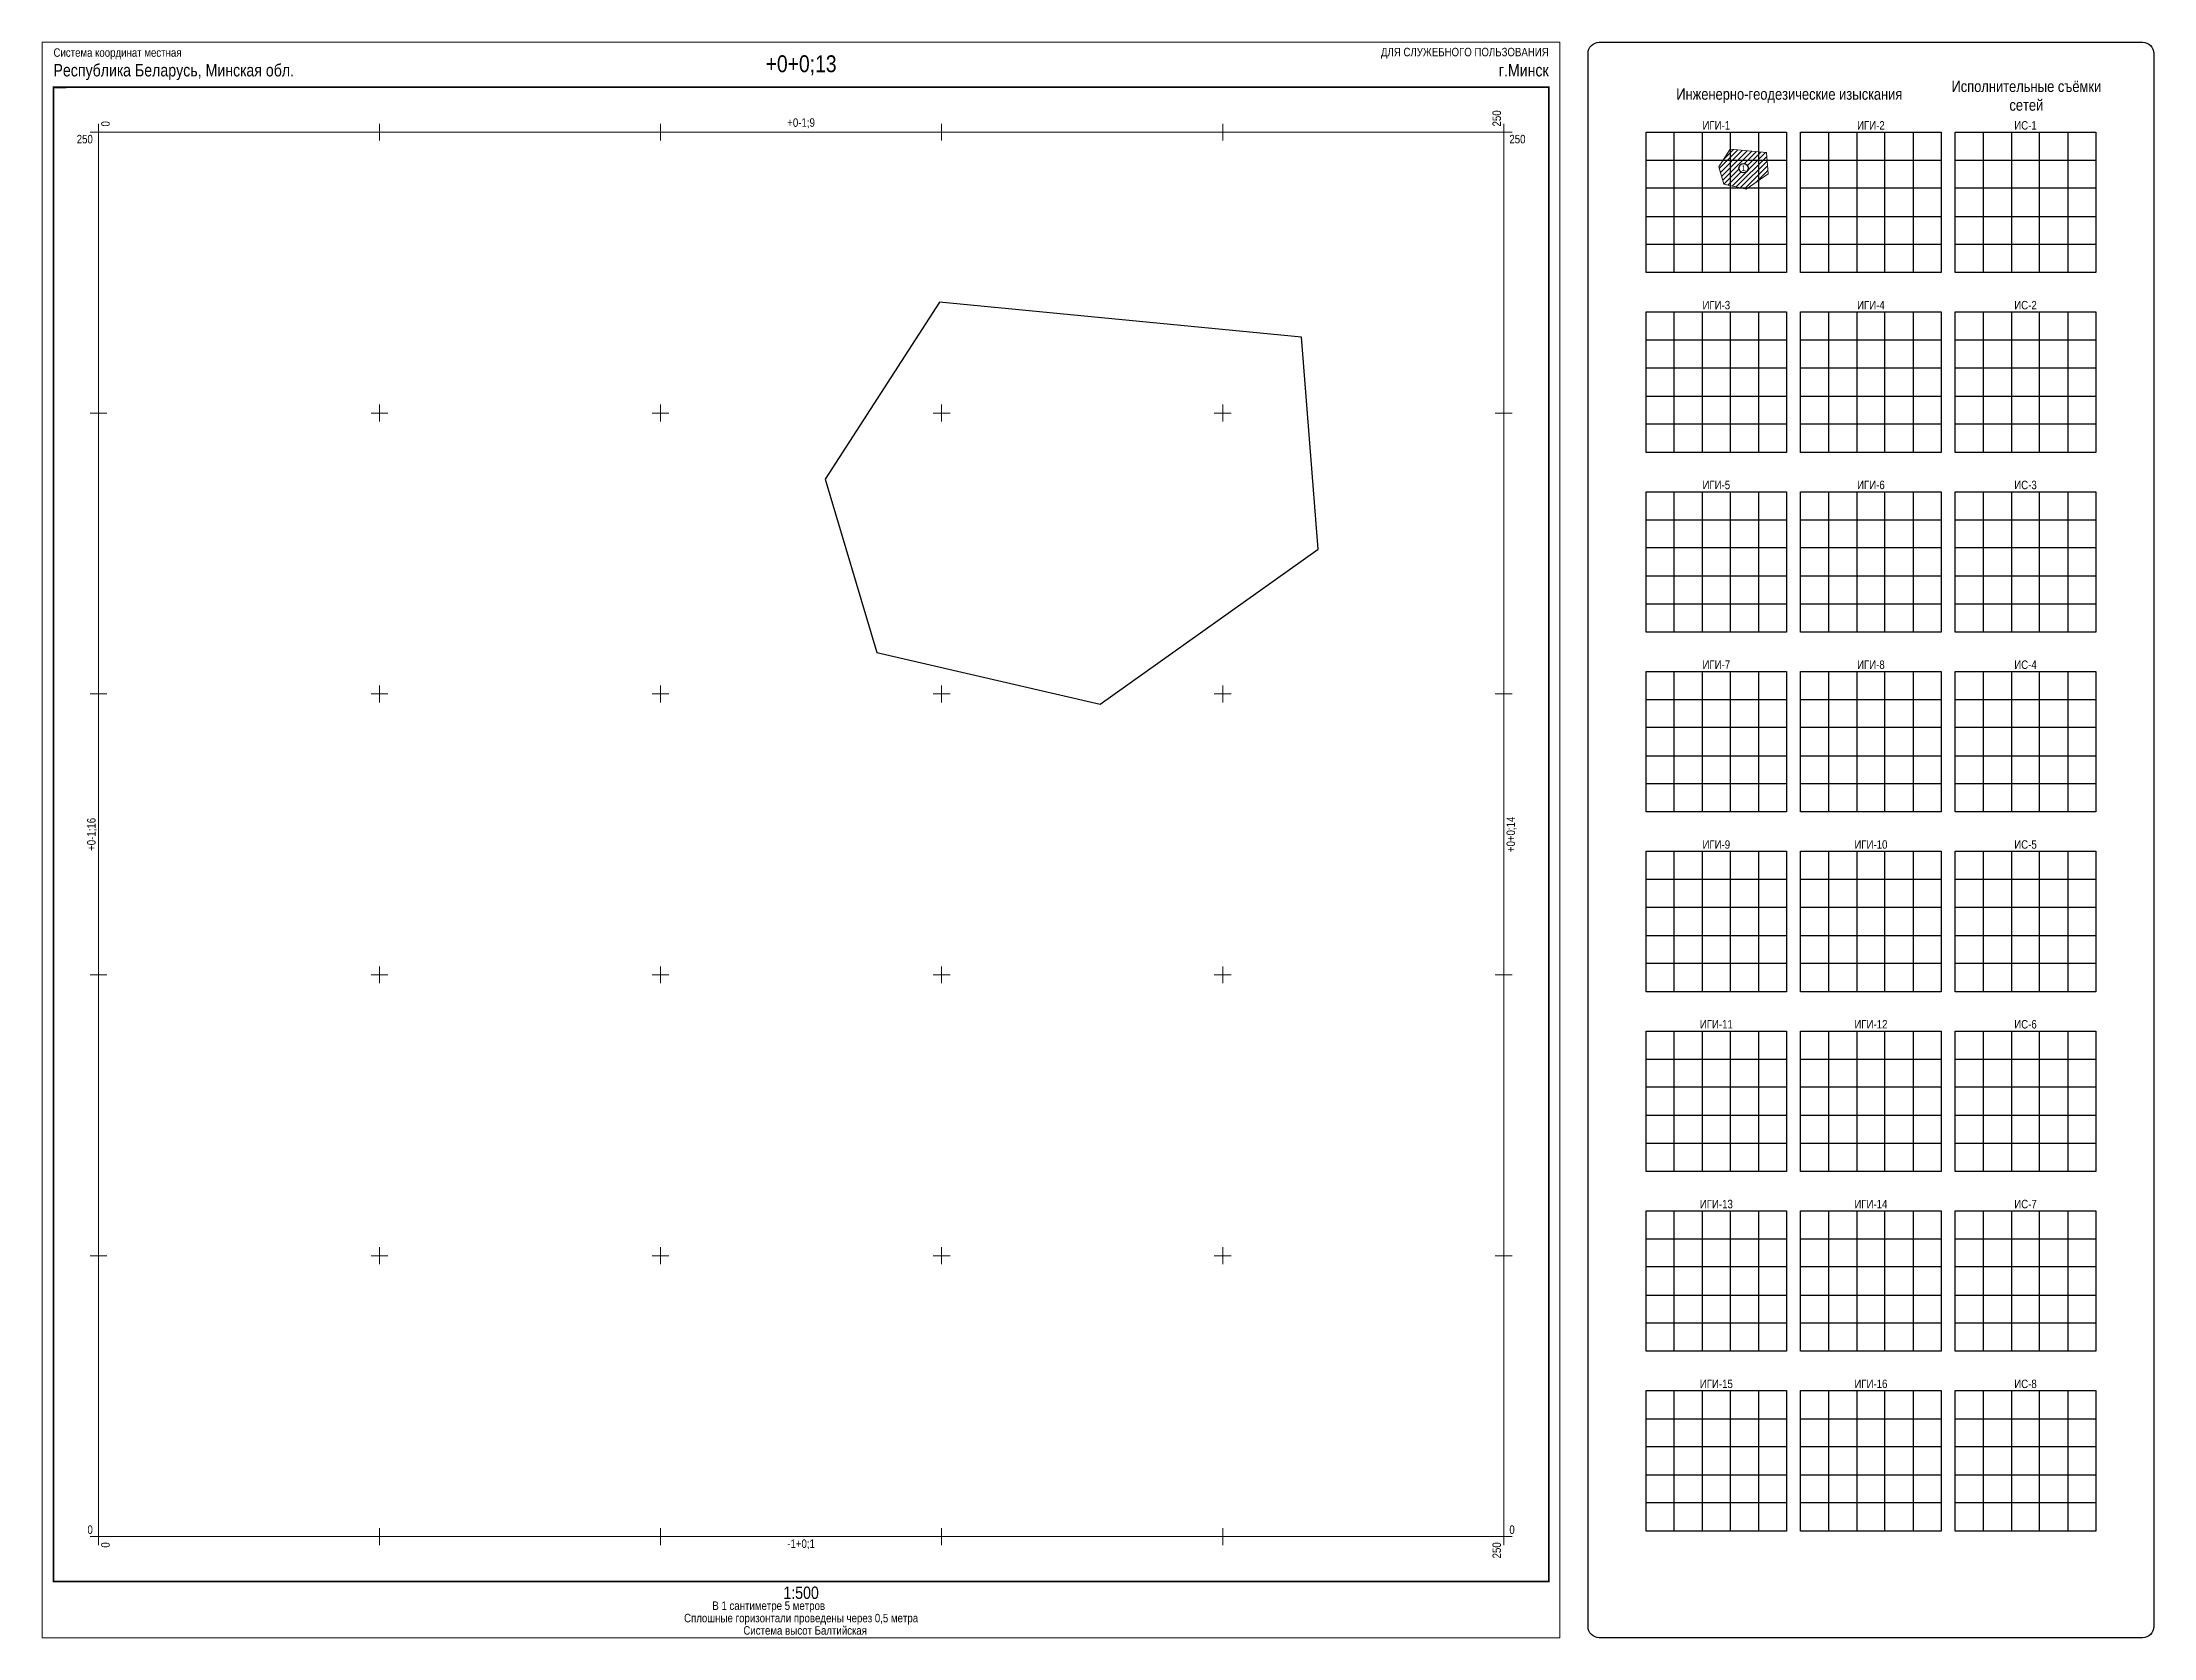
# Model space of a CAD drawing. Header units: metres. Extents: x -331 to 695, y -18 to 691.
# Drawn here: x -10 to 365.6, y -18 to 266 of the extents above; entities that cross this region are included whole.
import ezdxf
from ezdxf.enums import TextEntityAlignment as Align

# ---------------------------------------------------------------- set-up
doc = ezdxf.new("R2010")
doc.units = ezdxf.units.M
doc.linetypes.add('СП_Граница маскировки', pattern=[3, 0, -3])
for name, color, linetype in [('01 Геодезические пункты', 7, 'Continuous'), ('20 Растр', 7, 'Continuous'), ('21 Формуляр', 7, 'Continuous')]:
    doc.layers.add(name, color=color, linetype=linetype)
doc.layers.add('22 Границы работ', color=2, linetype='Continuous', lineweight=30)
doc.styles.add('СП_Р', font='ARIALN.TTF')

msp = doc.modelspace()

# ---------------------------------------------------------------- texts
at = {"layer": '21 Формуляр', "color": 7, "lineweight": 13, "char_height": 2, "attachment_point": 5, "style": 'СП_Р'}
for s, insert, width in [('Инженерно-геодезические изыскания', (300.8, 256.46), 57.9107), ('Исполнительные съёмки сетей', (342.97, 256.46), 31.1771)]:
    msp.add_mtext(s, dxfattribs=dict(at, insert=insert, width=width))

# ---------------------------------------------------------------- blocks, each defined once
blk = doc.blocks.new('СП_Картограмма')
at = {"color": 0, "linetype": 'ByBlock', "lineweight": -2}
for p, q in [((-80, 0), (-55, 0)), ((-80, -25), (-80, 0)), ((-75, -25), (-75, 0)), ((-70, 0), (-70, -25)), ((-65, -25), (-65, 0)), ((-60, 0), (-60, -25)), ((-55, 0), (-55, -25)), ((-52.5, -25), (-52.5, 0)), ((-52.5, 0), (-27.5, 0)), ((-47.5, -25), (-47.5, 0)), ((-42.5, 0), (-42.5, -25)), ((-37.5, -25), (-37.5, 0)), ((-32.5, 0), (-32.5, -25)), ((-27.5, 0), (-27.5, -25)), ((-25, -25), (-25, 0)), ((-25, 0), (0, 0)), ((-20, -25), (-20, 0)), ((-15, 0), (-15, -25)), ((-10, -25), (-10, 0)), ((-5, 0), (-5, -25)), ((0, 0), (0, -25)), ((-80, -5), (-55, -5)), ((-52.5, -5), (-27.5, -5)), ((-25, -5), (0, -5)), ((-55, -10), (-80, -10)), ((-27.5, -10), (-52.5, -10)), ((0, -10), (-25, -10)), ((-80, -15), (-55, -15)), ((-52.5, -15), (-27.5, -15)), ((-25, -15), (0, -15)), ((-55, -20), (-80, -20)), ((-27.5, -20), (-52.5, -20)), ((0, -20), (-25, -20)), ((-55, -25), (-80, -25)), ((-27.5, -25), (-52.5, -25)), ((0, -25), (-25, -25))]:
    blk.add_line(p, q, dxfattribs=at)
at = {"color": 0, "style": 'СП_Р'}
for tag, p in [('ИГИ_1', (-67.5, 0)), ('ИГИ_2', (-40, 0)), ('ИЧ_1', (-12.5, 0))]:
    blk.add_attdef(tag, text='', height=1.5, dxfattribs=at).set_placement(p, align=Align.BOTTOM_CENTER)
blk = doc.blocks.new('СП_Номер съемки')
at = {"color": 0, "linetype": 'СП_Граница маскировки', "lineweight": 0}
blk.add_wipeout([(0, 1.25), (-0.48, 1.15), (-0.88, 0.88), (-1.16, 0.48), (-1.25, 0), (-1.15, -0.48), (-0.88, -0.88), (-0.48, -1.16), (0, -1.25), (0.48, -1.15), (0.88, -0.88), (1.16, -0.48), (1.25, 0), (1.15, 0.48), (0.88, 0.88), (0.48, 1.16)], dxfattribs=at)
at = {"color": 0, "linetype": 'ByBlock', "lineweight": -2}
blk.add_circle((0, 0), 1.25, dxfattribs=at)
at = {"color": 0, "linetype": 'ByBlock', "lineweight": -2, "style": 'СП_Р'}
blk.add_attdef('№', text='', height=1.5, dxfattribs=at).set_placement((0, 0), align=Align.MIDDLE_CENTER)
blk = doc.blocks.new('СП_1.9')
at = {"color": 3, "lineweight": -2}
for points in [[(-3, 0), (3, 0)], [(0, -3), (0, 3)]]:
    blk.add_lwpolyline(points, dxfattribs=at)
blk = doc.blocks.new('СП_Формуляр')
at = {"layer": '20 Растр', "color": 0, "ltscale": 0.5}
blk.add_lwpolyline([(-7.98, 257.93), (-5.72, 257.93)], dxfattribs=at)
at = {"layer": '21 Формуляр', "color": 0, "linetype": 'Continuous', "lineweight": 20}
for points in [[(260, -18), (-10, -18), (-10, 266), (260, 266)], [(0, 250), (250, 250), (250, 0), (0, 0)]]:
    blk.add_lwpolyline(points, close=True, dxfattribs=at)
at = {"layer": '21 Формуляр', "color": 0, "linetype": 'Continuous', "lineweight": -2, "const_width": 0.3}
blk.add_lwpolyline([(258, 258), (-8, 258), (-8, -8), (258, -8)], close=True, dxfattribs=at)
at = {"layer": '01 Геодезические пункты', "color": 3, "linetype": 'Continuous', "lineweight": 20, "ltscale": 2, "xscale": 0.5, "yscale": 0.5, "zscale": 0.5}
for p in [(0, 250), (50, 250), (100, 250), (150, 250), (200, 250), (250, 250), (0, 200), (50, 200), (100, 200), (150, 200), (200, 200), (250, 200), (0, 150), (50, 150), (100, 150), (150, 150), (200, 150), (250, 150), (0, 100), (50, 100), (100, 100), (150, 100), (200, 100), (250, 100), (0, 50), (50, 50), (100, 50), (150, 50), (200, 50), (250, 50), (0, 0), (50, 0), (100, 0), (150, 0), (200, 0), (250, 0)]:
    blk.add_blockref('СП_1.9', p, dxfattribs=at)
at = {"layer": '21 Формуляр', "color": 0, "linetype": 'Continuous', "style": 'СП_Р'}
for s, insert, char_height, attachment_point in [(' ДЛЯ СЛУЖЕБНОГО ПОЛЬЗОВАНИЯ', (258, 263.06), 1.5, 9), ('1:500', (125, -10), 2.2, 5)]:
    blk.add_mtext(s, dxfattribs=dict(at, insert=insert, char_height=char_height, attachment_point=attachment_point))
at = {"layer": '21 Формуляр', "color": 0, "linetype": 'Continuous', "insert": (125, -14.5), "char_height": 1.5, "attachment_point": 5, "line_spacing_factor": 0.88, "style": 'СП_Р'}
blk.add_mtext('\\pi-11.53005;В 1 сантиметре 5 метров\\P\\pi0;Сплошные горизонтали проведены через 0,5 метра\\P   Система высот Балтийская^I', dxfattribs=at)
at = {"layer": '21 Формуляр', "color": 0, "linetype": 'Continuous', "style": 'СП_Р'}
for tag, p, height in [('СИСТЕМА_КООРДИНАТ', (-8, 263.41), 1.5), ('МЕСТОПОЛОЖЕНИЕ', (-8, 259.91), 2.2)]:
    blk.add_attdef(tag, p, '', height=height, dxfattribs=at)
blk.add_attdef('ПЛАНШЕТ', text='', height=3, dxfattribs=at).set_placement((125, 261.91), align=Align.MIDDLE)
blk.add_attdef('МЕСТО', text='', height=2.2, dxfattribs=at).set_placement((258, 259.91), align=Align.RIGHT)
at = {"layer": '21 Формуляр', "style": 'СП_Р'}
blk.add_attdef('Y2', text='', height=1.5, rotation=90, dxfattribs=at).set_placement((0.5, 251), align=Align.TOP_LEFT)
at = {"layer": '21 Формуляр', "color": 0, "linetype": 'Continuous', "lineweight": -2, "style": 'СП_Р'}
blk.add_attdef('Ном.Верх', text='', height=1.5, dxfattribs=at).set_placement((125, 250.5), align=Align.BOTTOM_CENTER)
at = {"layer": '21 Формуляр', "style": 'СП_Р'}
blk.add_attdef('Y3', (249.5, 251), '', height=1.5, rotation=90, dxfattribs=at)
blk.add_attdef('X2', text='', height=1.5, dxfattribs=at).set_placement((-1, 249.5), align=Align.TOP_RIGHT)
blk.add_attdef('X3', text='', height=1.5, dxfattribs=at).set_placement((251, 249.5), align=Align.TOP_LEFT)
at = {"layer": '21 Формуляр', "color": 0, "linetype": 'Continuous', "lineweight": -2, "style": 'СП_Р'}
blk.add_attdef('Ном.Слева', text='', height=1.5, rotation=90, dxfattribs=at).set_placement((-0.06, 125), align=Align.BOTTOM_CENTER)
blk.add_attdef('Ном.Справа', text='', height=1.5, rotation=90, dxfattribs=at).set_placement((250.5, 125), align=Align.TOP_CENTER)
at = {"layer": '21 Формуляр', "style": 'СП_Р'}
blk.add_attdef('X1', text='', height=1.5, dxfattribs=at).set_placement((-1, 0.5), align=Align.RIGHT)
blk.add_attdef('X4', (251, 0.5), '', height=1.5, dxfattribs=at)
blk.add_attdef('Y1', text='', height=1.5, rotation=90, dxfattribs=at).set_placement((0.5, -1), align=Align.TOP_RIGHT)
at = {"layer": '21 Формуляр', "color": 0, "linetype": 'Continuous', "lineweight": -2, "style": 'СП_Р'}
blk.add_attdef('Ном.Низ', text='', height=1.5, dxfattribs=at).set_placement((125, -0.5), align=Align.TOP_CENTER)
at = {"layer": '21 Формуляр', "style": 'СП_Р'}
blk.add_attdef('Y4', text='', height=1.5, rotation=90, dxfattribs=at).set_placement((249.5, -1), align=Align.RIGHT)

# ---------------------------------------------------------------- hatches: boundary and pattern name
at = {"layer": '21 Формуляр'}
h = msp.add_hatch(dxfattribs=at)
h.set_pattern_fill('ANSI31', color=5, scale=0.2)
h.set_pattern_definition([(45, (5.3186, 0), (-0.4490128, 0.4490128), [])])
h.paths.add_polyline_path([(290.28, 246.97), (288.24, 243.82), (289.16, 240.74), (293.14, 239.82), (297.01, 242.58), (296.72, 246.35)])

# ---------------------------------------------------------------- linework, layer by layer
at = {"layer": '21 Формуляр', "color": 5, "linetype": 'Continuous', "lineweight": 20, "ltscale": 0.5}
msp.add_lwpolyline([(290.28, 246.97), (288.24, 243.82), (289.16, 240.74), (293.14, 239.82), (297.01, 242.58), (296.72, 246.35), (290.28, 246.97)], dxfattribs=at)
at = {"layer": '22 Границы работ', "color": 2, "linetype": 'Continuous', "lineweight": 30, "ltscale": 0.5}
msp.add_lwpolyline([(149.63, 219.75), (129.26, 188.24), (138.46, 157.39), (178.2, 148.2), (216.96, 175.77), (214, 213.51), (149.63, 219.75)], dxfattribs=at)

# ---------------------------------------------------------------- block references
at = {"layer": '21 Формуляр'}
ref = msp.add_blockref('СП_Формуляр', (0, 0), dxfattribs=at)
ref.add_attrib('Ном.Верх', '+0-1;9', dxfattribs={"layer": '0', "color": 0, "linetype": 'Continuous', "lineweight": -2, "height": 1.5, "style": 'СП_Р'}).set_placement((125, 250.5), align=Align.BOTTOM_CENTER)
ref.add_attrib('Ном.Низ', '-1+0;1', dxfattribs={"layer": '0', "color": 0, "linetype": 'Continuous', "lineweight": -2, "height": 1.5, "style": 'СП_Р'}).set_placement((125, -0.5), align=Align.TOP_CENTER)
ref.add_attrib('Ном.Справа', '+0+0;14', dxfattribs={"layer": '0', "color": 0, "linetype": 'Continuous', "lineweight": -2, "height": 1.5, "rotation": 90, "style": 'СП_Р'}).set_placement((250.5, 125), align=Align.TOP_CENTER)
ref.add_attrib('Ном.Слева', '+0-1;16', dxfattribs={"layer": '0', "color": 0, "linetype": 'Continuous', "lineweight": -2, "height": 1.5, "rotation": 90, "style": 'СП_Р'}).set_placement((-0.06, 125), align=Align.BOTTOM_CENTER)
ref.add_attrib('X1', '0', dxfattribs={"layer": '0', "height": 1.5, "style": 'СП_Р'}).set_placement((-1, 0.5), align=Align.RIGHT)
ref.add_attrib('Y1', '0', dxfattribs={"layer": '0', "height": 1.5, "rotation": 90, "style": 'СП_Р'}).set_placement((0.5, -1), align=Align.TOP_RIGHT)
ref.add_attrib('X2', '250', dxfattribs={"layer": '0', "height": 1.5, "style": 'СП_Р'}).set_placement((-1, 249.5), align=Align.TOP_RIGHT)
ref.add_attrib('Y2', '0', dxfattribs={"layer": '0', "height": 1.5, "rotation": 90, "style": 'СП_Р'}).set_placement((0.5, 251), align=Align.TOP_LEFT)
ref.add_attrib('X3', '250', dxfattribs={"layer": '0', "height": 1.5, "style": 'СП_Р'}).set_placement((251, 249.5), align=Align.TOP_LEFT)
ref.add_attrib('Y3', '250', (249.5, 251), dxfattribs={"layer": '0', "height": 1.5, "rotation": 90, "style": 'СП_Р'})
ref.add_attrib('X4', '0', (251, 0.5), dxfattribs={"layer": '0', "height": 1.5, "style": 'СП_Р'})
ref.add_attrib('Y4', '250', dxfattribs={"layer": '0', "height": 1.5, "rotation": 90, "style": 'СП_Р'}).set_placement((249.5, -1), align=Align.RIGHT)
ref.add_attrib('МЕСТОПОЛОЖЕНИЕ', 'Республика Беларусь, Минская обл.', (-8, 259.91), dxfattribs={"layer": '0', "color": 0, "linetype": 'Continuous', "height": 2.2, "style": 'СП_Р'})
ref.add_attrib('СИСТЕМА_КООРДИНАТ', 'Система координат местная', (-8, 263.41), dxfattribs={"layer": '0', "color": 0, "linetype": 'Continuous', "height": 1.5, "style": 'СП_Р'})
ref.add_attrib('ПЛАНШЕТ', '+0+0;13', dxfattribs={"layer": '0', "color": 0, "linetype": 'Continuous', "height": 3, "style": 'СП_Р'}).set_placement((125, 261.91), align=Align.MIDDLE)
ref.add_attrib('МЕСТО', 'г.Минск', dxfattribs={"layer": '0', "color": 0, "linetype": 'Continuous', "height": 2.2, "style": 'СП_Р'}).set_placement((258, 259.91), align=Align.RIGHT)
for p, values in [((355.32, 250), {'ИГИ_1': 'ИГИ-1', 'ИГИ_2': 'ИГИ-2', 'ИЧ_1': 'ИС-1'}), ((355.32, 218), {'ИГИ_1': 'ИГИ-3', 'ИГИ_2': 'ИГИ-4', 'ИЧ_1': 'ИС-2'}), ((355.32, 186), {'ИГИ_1': 'ИГИ-5', 'ИГИ_2': 'ИГИ-6', 'ИЧ_1': 'ИС-3'}), ((355.32, 154), {'ИГИ_1': 'ИГИ-7', 'ИГИ_2': 'ИГИ-8', 'ИЧ_1': 'ИС-4'}), ((355.32, 122), {'ИГИ_1': 'ИГИ-9', 'ИГИ_2': 'ИГИ-10', 'ИЧ_1': 'ИС-5'}), ((355.32, 90), {'ИГИ_1': 'ИГИ-11', 'ИГИ_2': 'ИГИ-12', 'ИЧ_1': 'ИС-6'}), ((355.32, 58), {'ИГИ_1': 'ИГИ-13', 'ИГИ_2': 'ИГИ-14', 'ИЧ_1': 'ИС-7'}), ((355.32, 26), {'ИГИ_1': 'ИГИ-15', 'ИГИ_2': 'ИГИ-16', 'ИЧ_1': 'ИС-8'})]:
    msp.add_blockref('СП_Картограмма', p, dxfattribs=at).add_auto_attribs(values)

msp.set_redraw_order([(e.dxf.handle, doc.entitydb.next_handle()) for e in msp.query("TEXT MTEXT ATTDEF DIMENSION ARC_DIMENSION")])  # texts and dimensions are drawn at this point

# ---------------------------------------------------------------- next in the draw order: block references
at = {"layer": '21 Формуляр'}
ref = msp.add_blockref('СП_Номер съемки', (292.66, 243.58), dxfattribs=dict(at, xscale=0.65, yscale=0.65, zscale=0.65))
ref.add_attrib('№', '1', dxfattribs={"layer": '0', "color": 0, "linetype": 'ByBlock', "lineweight": -2, "height": 1, "style": 'СП_Р'}).set_placement((292.66, 243.58), align=Align.MIDDLE_CENTER)

# ---------------------------------------------------------------- next in the draw order: linework, layer by layer
msp.add_lwpolyline([(267, 266), (363.64, 266, -0.414214), (365.64, 264), (365.64, -16, -0.414214), (363.64, -18), (267, -18, -0.414214), (265, -16), (265, 264, -0.414214)], format="xyb", close=True, dxfattribs=at)

doc.saveas('drawing.dxf')
